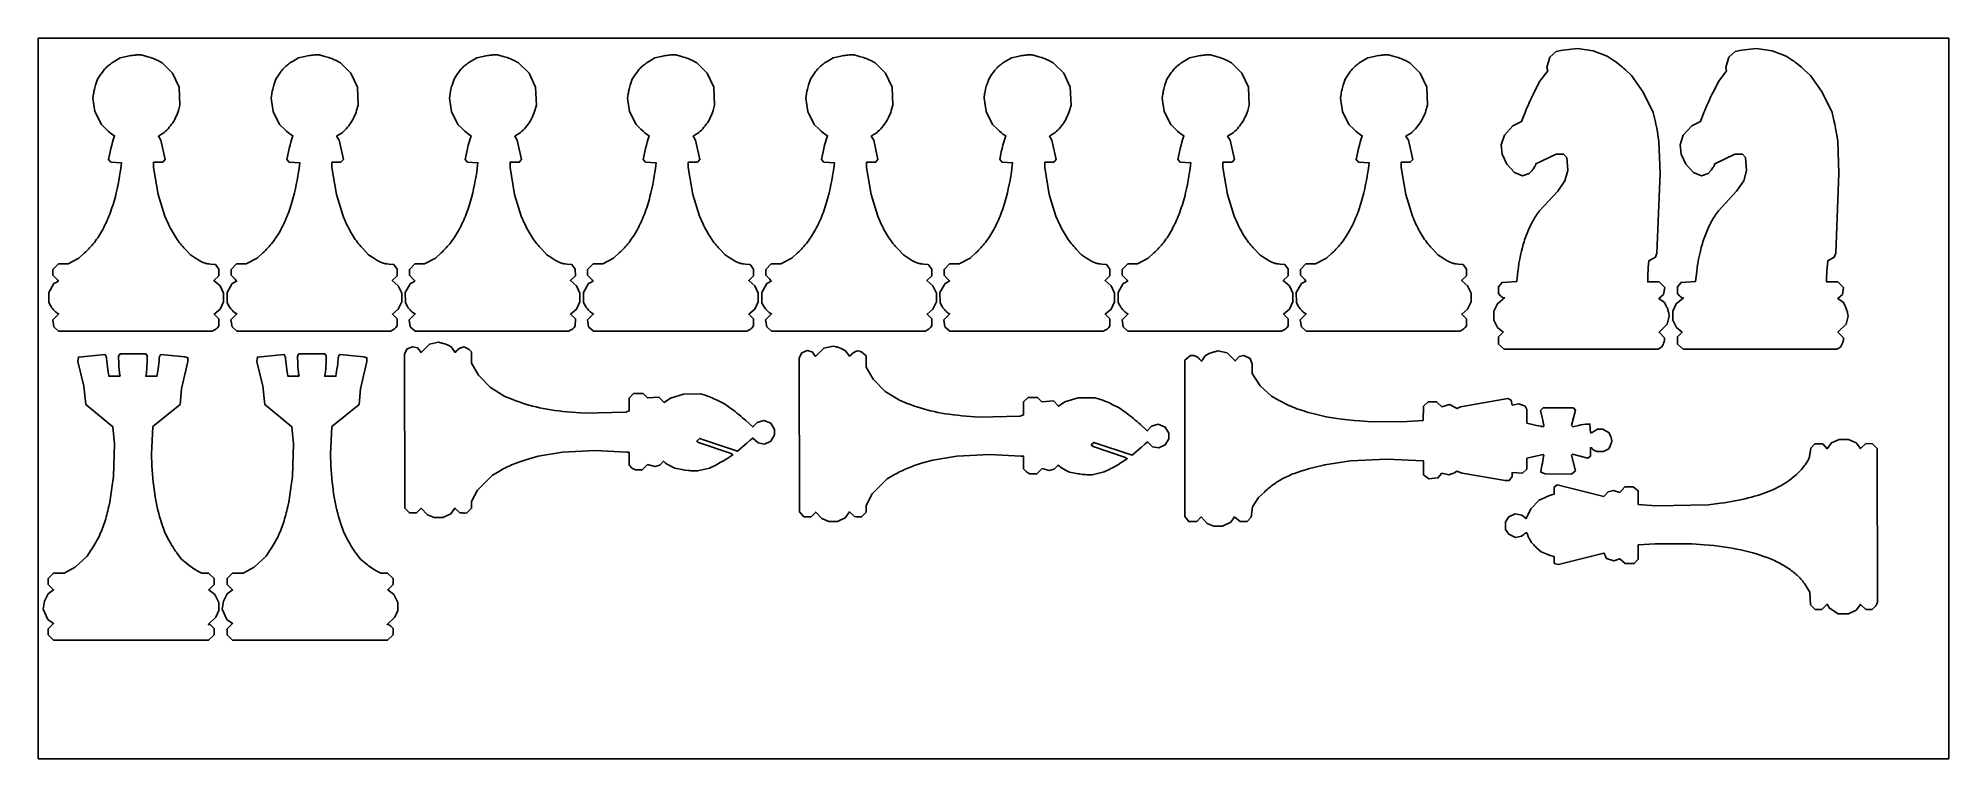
# Model space of a CAD drawing. Extents: x 433 to 778, y 214 to 344.
import ezdxf

# ---------------------------------------------------------------- set-up
doc = ezdxf.new("R2010")
doc.units = 0
doc.layers.get('0').update_dxf_attribs({"linetype": 'CONTINUOUS'})

msp = doc.modelspace()

# ---------------------------------------------------------------- linework, layer by layer
for points in [[(433.5, 214.19), (778.5, 214.19), (778.5, 344.19), (433.5, 344.19)], [(697.2, 288.98), (698.24, 288.11), (726, 288.11), (726.65, 288.46), (726.9, 288.95), (726.96, 289.06), (727, 289.17), (727.05, 289.29), (727.08, 289.4), (727.12, 289.52), (727.14, 289.62), (727.15, 289.72), (727.16, 289.8), (727.16, 290.16), (726.18, 291.13), (727.63, 292.58), (728.03, 294.06), (727.92, 294.65), (727.89, 294.79), (727.85, 294.94), (727.8, 295.09), (727.74, 295.26), (727.68, 295.42), (727.62, 295.59), (727.55, 295.74), (727.49, 295.88), (727.17, 296.5), (726.15, 297.22), (727, 297.96), (727.2, 299.21), (726.18, 300.23), (724.13, 300.23), (724.13, 300.88), (724.14, 301.23), (724.16, 301.71), (724.19, 302.25), (724.24, 302.79), (724.34, 304.05), (725.51, 304.68), (725.79, 305.42), (726.36, 319.84), (726.15, 325.56), (725.98, 326.74), (725.89, 327.31), (725.76, 327.99), (725.61, 328.7), (725.46, 329.35), (725.11, 330.78), (723.33, 334.48), (721.22, 337.44), (720.1, 338.49), (719.85, 338.72), (719.58, 338.95), (719.29, 339.2), (718.99, 339.44), (718.69, 339.68), (718.41, 339.9), (718.14, 340.09), (717.9, 340.25), (716.81, 340.97), (714.28, 341.94), (711.48, 342.35), (710.37, 342.24), (709.88, 342.18), (709.35, 342.11), (708.85, 342.03), (708.44, 341.95), (707.61, 341.77), (706.46, 340.76), (705.92, 338.91), (706.07, 338.33), (704.64, 336.44), (703.64, 334.45), (703.42, 334.02), (703.2, 333.55), (702.97, 333.06), (702.74, 332.56), (702.52, 332.07), (702.32, 331.61), (702.14, 331.18), (701.99, 330.81), (701.34, 329.15), (699.8, 328.37), (698.26, 326.72), (697.66, 324.93), (697.86, 323.26), (698.69, 321.46), (700.09, 319.94), (701.55, 319.38), (702.74, 319.78), (703.24, 320.34), (703.34, 320.46), (703.44, 320.59), (703.62, 320.84), (703.69, 320.96), (703.76, 321.06), (703.81, 321.16), (703.84, 321.23), (703.94, 321.56), (707.59, 323.29), (708.93, 323.29), (709.5, 322.66), (709.7, 320.33), (709.15, 318.44), (707.89, 316.59), (704.59, 313.08), (704.08, 312.34), (703.92, 312.09), (703.76, 311.84), (703.61, 311.59), (703.46, 311.33), (703.31, 311.06), (703.16, 310.79), (703.02, 310.51), (702.88, 310.23), (702.75, 309.94), (702.62, 309.65), (702.49, 309.35), (702.37, 309.05), (702.25, 308.74), (702.13, 308.43), (702.02, 308.11), (701.91, 307.79), (701.8, 307.46), (701.7, 307.13), (701.6, 306.8), (701.51, 306.46), (701.33, 305.77), (701.17, 305.06), (701.02, 304.34), (700.89, 303.6), (700.78, 302.85), (700.68, 302.08), (700.48, 300.32), (697.84, 300.15), (697.2, 299.35), (697.2, 298.11), (697.54, 297.74), (697.62, 297.66), (697.69, 297.6), (697.77, 297.53), (697.84, 297.48), (697.92, 297.43), (697.98, 297.4), (698.04, 297.38), (698.09, 297.37), (698.29, 297.37), (696.99, 296.3), (696.37, 294.93), (696.36, 293.32), (697.02, 292.03), (698.05, 291.16), (697.2, 290.32)], [(729.51, 288.98), (730.54, 288.11), (758.31, 288.11), (758.96, 288.46), (759.21, 288.95), (759.26, 289.06), (759.31, 289.17), (759.35, 289.29), (759.39, 289.4), (759.42, 289.52), (759.44, 289.62), (759.46, 289.72), (759.46, 289.8), (759.46, 290.16), (758.49, 291.13), (759.94, 292.58), (760.33, 294.06), (760.22, 294.65), (760.19, 294.79), (760.15, 294.94), (760.1, 295.09), (760.05, 295.26), (759.99, 295.42), (759.92, 295.59), (759.86, 295.74), (759.79, 295.88), (759.47, 296.5), (758.46, 297.22), (759.31, 297.96), (759.51, 299.21), (758.48, 300.23), (756.43, 300.23), (756.43, 300.88), (756.44, 301.23), (756.47, 301.71), (756.5, 302.25), (756.54, 302.79), (756.65, 304.05), (757.82, 304.68), (758.1, 305.42), (758.66, 319.84), (758.46, 325.56), (758.29, 326.74), (758.19, 327.31), (758.06, 327.99), (757.91, 328.7), (757.76, 329.35), (757.42, 330.78), (755.64, 334.48), (753.52, 337.44), (752.4, 338.49), (752.16, 338.72), (751.89, 338.95), (751.59, 339.2), (751.3, 339.44), (751, 339.68), (750.71, 339.9), (750.44, 340.09), (750.2, 340.25), (749.11, 340.97), (746.59, 341.94), (743.78, 342.35), (742.68, 342.24), (742.18, 342.18), (741.65, 342.11), (741.15, 342.03), (740.74, 341.95), (739.91, 341.77), (738.76, 340.76), (738.23, 338.91), (738.38, 338.33), (736.95, 336.44), (735.94, 334.45), (735.73, 334.02), (735.5, 333.55), (735.27, 333.06), (735.04, 332.56), (734.83, 332.07), (734.62, 331.61), (734.44, 331.18), (734.29, 330.81), (733.65, 329.15), (732.11, 328.37), (730.56, 326.72), (729.97, 324.93), (730.17, 323.26), (730.99, 321.46), (732.39, 319.94), (733.85, 319.38), (735.04, 319.78), (735.54, 320.34), (735.64, 320.46), (735.74, 320.59), (735.92, 320.84), (736, 320.96), (736.06, 321.06), (736.11, 321.16), (736.14, 321.23), (736.25, 321.56), (739.89, 323.29), (741.23, 323.29), (741.81, 322.66), (742, 320.33), (741.46, 318.44), (740.19, 316.59), (736.89, 313.08), (736.39, 312.34), (736.23, 312.09), (736.07, 311.84), (735.91, 311.59), (735.76, 311.33), (735.61, 311.06), (735.47, 310.79), (735.33, 310.51), (735.19, 310.23), (735.05, 309.94), (734.92, 309.65), (734.79, 309.35), (734.67, 309.05), (734.55, 308.74), (734.43, 308.43), (734.32, 308.11), (734.21, 307.79), (734.11, 307.46), (734, 307.13), (733.91, 306.8), (733.81, 306.46), (733.64, 305.77), (733.47, 305.06), (733.33, 304.34), (733.2, 303.6), (733.08, 302.85), (732.99, 302.08), (732.78, 300.32), (730.15, 300.15), (729.51, 299.35), (729.51, 298.11), (729.85, 297.74), (729.92, 297.66), (730, 297.6), (730.07, 297.53), (730.15, 297.48), (730.22, 297.43), (730.29, 297.4), (730.34, 297.38), (730.39, 297.37), (730.59, 297.37), (729.29, 296.3), (728.67, 294.93), (728.66, 293.32), (729.32, 292.03), (730.35, 291.16), (729.51, 290.32)], [(436.32, 292.11), (437.19, 291.36), (464.97, 291.36), (465.33, 291.55), (465.41, 291.6), (465.49, 291.65), (465.65, 291.77), (465.8, 291.9), (465.86, 291.96), (465.91, 292.02), (466.11, 292.28), (466.12, 293.56), (465.28, 294.41), (466.34, 295.3), (466.96, 296.66), (466.96, 298.17), (466.34, 299.53), (465.24, 300.46), (466.12, 301.33), (466.11, 302.55), (465.51, 303.34), (464.68, 303.42), (464.29, 303.47), (464.11, 303.5), (463.94, 303.53), (463.78, 303.57), (463.62, 303.61), (463.46, 303.66), (463.31, 303.72), (463.15, 303.78), (462.99, 303.85), (462.83, 303.94), (462.66, 304.03), (462.49, 304.13), (462.31, 304.24), (461.91, 304.5), (460.99, 305.13), (460.04, 306.11), (459.82, 306.35), (459.6, 306.59), (459.39, 306.84), (459.18, 307.1), (458.98, 307.36), (458.78, 307.62), (458.58, 307.9), (458.39, 308.18), (458.2, 308.46), (458.02, 308.76), (457.84, 309.06), (457.67, 309.36), (457.5, 309.68), (457.33, 310), (457.17, 310.32), (457.01, 310.66), (456.36, 312.07), (455.16, 316.01), (454.34, 320.84), (454.34, 321.82), (455.98, 321.82), (456.42, 322.34), (455.63, 325.78), (455.19, 326.51), (455.75, 326.86), (456, 327.02), (456.24, 327.2), (456.48, 327.41), (456.71, 327.63), (456.94, 327.86), (457.16, 328.12), (457.38, 328.38), (457.58, 328.66), (457.78, 328.95), (457.97, 329.25), (458.14, 329.55), (458.31, 329.87), (458.45, 330.18), (458.59, 330.5), (458.71, 330.82), (458.81, 331.14), (459.09, 332.13), (458.96, 335.37), (457.76, 337.89), (455.88, 339.76), (454.98, 340.21), (454.78, 340.31), (454.56, 340.41), (454.31, 340.51), (454.06, 340.6), (453.8, 340.7), (453.55, 340.78), (453.31, 340.86), (453.09, 340.92), (452.08, 341.18), (451.35, 341.18), (451.18, 341.17), (450.98, 341.16), (450.75, 341.13), (450.5, 341.1), (450.24, 341.06), (449.97, 341.02), (449.71, 340.97), (449.47, 340.91), (448.31, 340.65), (447.33, 340.06), (446.9, 339.79), (446.71, 339.67), (446.53, 339.54), (446.35, 339.41), (446.19, 339.28), (446.04, 339.15), (445.89, 339.02), (445.75, 338.88), (445.61, 338.74), (445.48, 338.59), (445.35, 338.43), (445.22, 338.26), (445.08, 338.08), (444.81, 337.68), (444.22, 336.8), (443.92, 335.91), (443.85, 335.71), (443.79, 335.49), (443.67, 335.03), (443.56, 334.58), (443.52, 334.37), (443.5, 334.18), (443.38, 333.35), (443.74, 330.99), (444.91, 328.61), (445.79, 327.77), (446.16, 327.43), (446.51, 327.13), (446.8, 326.89), (446.91, 326.81), (446.99, 326.76), (447.3, 326.59), (447.05, 325.84), (446.93, 325.45), (446.79, 324.92), (446.64, 324.32), (446.5, 323.72), (446.21, 322.34), (446.63, 321.84), (448.53, 321.74), (448.48, 321.23), (448.42, 320.66), (448.32, 320), (448.2, 319.29), (448.07, 318.54), (447.92, 317.78), (447.76, 317.02), (447.59, 316.3), (447.43, 315.63), (447.31, 315.21), (447.2, 314.8), (447.08, 314.39), (446.95, 313.99), (446.82, 313.6), (446.69, 313.21), (446.55, 312.83), (446.41, 312.46), (446.27, 312.09), (446.12, 311.73), (445.97, 311.37), (445.81, 311.03), (445.65, 310.69), (445.49, 310.35), (445.32, 310.02), (445.15, 309.7), (444.98, 309.39), (444.8, 309.08), (444.61, 308.77), (444.43, 308.48), (444.24, 308.19), (444.04, 307.91), (443.84, 307.63), (443.64, 307.36), (443.43, 307.1), (443.22, 306.84), (443.01, 306.59), (442.79, 306.35), (442.57, 306.12), (442.35, 305.89), (442.12, 305.66), (441.88, 305.45), (440.86, 304.53), (438.89, 303.48), (437.15, 303.48), (436.16, 302.49), (436.16, 301.43), (436.68, 300.92), (436.87, 300.72), (437.02, 300.54), (437.12, 300.42), (437.14, 300.38), (437.14, 300.37), (437.14, 300.36), (436.99, 300.28), (436.72, 300.13), (436.34, 299.93), (435.41, 298.34), (435.44, 296.49), (435.7, 295.99), (435.82, 295.77), (435.96, 295.56), (436.12, 295.35), (436.28, 295.16), (436.45, 294.98), (436.61, 294.83), (436.78, 294.69), (436.86, 294.64), (436.93, 294.59), (437.2, 294.44), (436.12, 293.36)], [(468.5, 292.11), (469.37, 291.36), (497.15, 291.36), (497.52, 291.55), (497.59, 291.6), (497.67, 291.65), (497.84, 291.77), (497.98, 291.9), (498.04, 291.96), (498.09, 292.02), (498.29, 292.28), (498.3, 293.56), (497.46, 294.41), (498.52, 295.3), (499.14, 296.66), (499.14, 298.17), (498.52, 299.53), (497.43, 300.46), (498.3, 301.33), (498.3, 302.55), (497.69, 303.34), (496.86, 303.42), (496.47, 303.47), (496.3, 303.5), (496.13, 303.53), (495.96, 303.57), (495.8, 303.61), (495.64, 303.66), (495.49, 303.72), (495.33, 303.78), (495.17, 303.85), (495.01, 303.94), (494.85, 304.03), (494.67, 304.13), (494.49, 304.24), (494.1, 304.5), (493.17, 305.13), (492.23, 306.11), (492, 306.35), (491.78, 306.59), (491.57, 306.84), (491.36, 307.1), (491.16, 307.36), (490.96, 307.62), (490.76, 307.9), (490.57, 308.18), (490.38, 308.46), (490.2, 308.76), (490.02, 309.06), (489.85, 309.36), (489.68, 309.68), (489.51, 310), (489.35, 310.32), (489.19, 310.66), (488.54, 312.07), (487.34, 316.01), (486.52, 320.84), (486.52, 321.82), (488.16, 321.82), (488.6, 322.34), (487.82, 325.78), (487.37, 326.51), (487.94, 326.86), (488.18, 327.02), (488.42, 327.2), (488.66, 327.41), (488.89, 327.63), (489.12, 327.86), (489.34, 328.12), (489.56, 328.38), (489.77, 328.66), (489.96, 328.95), (490.15, 329.25), (490.32, 329.55), (490.49, 329.87), (490.64, 330.18), (490.77, 330.5), (490.89, 330.82), (490.99, 331.14), (491.27, 332.13), (491.14, 335.37), (489.94, 337.89), (488.06, 339.76), (487.17, 340.21), (486.97, 340.31), (486.74, 340.41), (486.49, 340.51), (486.24, 340.6), (485.98, 340.7), (485.73, 340.78), (485.49, 340.86), (485.27, 340.92), (484.26, 341.18), (483.53, 341.18), (483.36, 341.17), (483.16, 341.16), (482.93, 341.13), (482.68, 341.1), (482.42, 341.06), (482.15, 341.02), (481.9, 340.97), (481.65, 340.91), (480.5, 340.65), (479.51, 340.06), (479.08, 339.79), (478.89, 339.67), (478.71, 339.54), (478.54, 339.41), (478.37, 339.28), (478.22, 339.15), (478.07, 339.02), (477.93, 338.88), (477.8, 338.74), (477.66, 338.59), (477.53, 338.43), (477.4, 338.26), (477.27, 338.08), (476.99, 337.68), (476.41, 336.8), (476.1, 335.91), (476.03, 335.71), (475.97, 335.49), (475.85, 335.03), (475.75, 334.58), (475.71, 334.37), (475.68, 334.18), (475.56, 333.35), (475.93, 330.99), (477.09, 328.61), (477.98, 327.77), (478.35, 327.43), (478.69, 327.13), (478.98, 326.89), (479.09, 326.81), (479.18, 326.76), (479.49, 326.59), (479.23, 325.84), (479.11, 325.45), (478.97, 324.92), (478.82, 324.32), (478.69, 323.72), (478.39, 322.34), (478.81, 321.84), (480.72, 321.74), (480.67, 321.23), (480.6, 320.66), (480.5, 320), (480.39, 319.29), (480.25, 318.54), (480.1, 317.78), (479.94, 317.02), (479.78, 316.3), (479.61, 315.63), (479.5, 315.21), (479.38, 314.8), (479.26, 314.39), (479.13, 313.99), (479, 313.6), (478.87, 313.21), (478.74, 312.83), (478.6, 312.46), (478.45, 312.09), (478.3, 311.73), (478.15, 311.37), (478, 311.03), (477.84, 310.69), (477.67, 310.35), (477.5, 310.02), (477.33, 309.7), (477.16, 309.39), (476.98, 309.08), (476.8, 308.77), (476.61, 308.48), (476.42, 308.19), (476.22, 307.91), (476.02, 307.63), (475.82, 307.36), (475.62, 307.1), (475.41, 306.84), (475.19, 306.59), (474.97, 306.35), (474.75, 306.12), (474.53, 305.89), (474.3, 305.66), (474.06, 305.45), (473.04, 304.53), (471.08, 303.48), (469.33, 303.48), (468.35, 302.49), (468.35, 301.43), (468.86, 300.92), (469.05, 300.72), (469.21, 300.54), (469.3, 300.42), (469.32, 300.38), (469.32, 300.37), (469.32, 300.36), (469.18, 300.28), (468.9, 300.13), (468.52, 299.93), (467.59, 298.34), (467.62, 296.49), (467.88, 295.99), (468.01, 295.77), (468.15, 295.56), (468.3, 295.35), (468.46, 295.16), (468.63, 294.98), (468.79, 294.83), (468.96, 294.69), (469.04, 294.64), (469.11, 294.59), (469.38, 294.44), (468.3, 293.36)], [(500.68, 292.11), (501.56, 291.36), (529.33, 291.36), (529.7, 291.55), (529.78, 291.6), (529.86, 291.65), (530.02, 291.77), (530.16, 291.9), (530.22, 291.96), (530.27, 292.02), (530.48, 292.28), (530.49, 293.56), (529.64, 294.41), (530.7, 295.3), (531.32, 296.66), (531.32, 298.17), (530.7, 299.53), (529.61, 300.46), (530.49, 301.33), (530.48, 302.55), (529.87, 303.34), (529.04, 303.42), (528.66, 303.47), (528.48, 303.5), (528.31, 303.53), (528.14, 303.57), (527.98, 303.61), (527.83, 303.66), (527.67, 303.72), (527.51, 303.78), (527.36, 303.85), (527.19, 303.94), (527.03, 304.03), (526.85, 304.13), (526.67, 304.24), (526.28, 304.5), (525.35, 305.13), (524.41, 306.11), (524.18, 306.35), (523.97, 306.59), (523.75, 306.84), (523.54, 307.1), (523.34, 307.36), (523.14, 307.62), (522.94, 307.9), (522.75, 308.18), (522.57, 308.46), (522.38, 308.76), (522.2, 309.06), (522.03, 309.36), (521.86, 309.68), (521.69, 310), (521.53, 310.32), (521.38, 310.66), (520.72, 312.07), (519.52, 316.01), (518.7, 320.84), (518.7, 321.82), (520.35, 321.82), (520.78, 322.34), (520, 325.78), (519.55, 326.51), (520.12, 326.86), (520.36, 327.02), (520.6, 327.2), (520.84, 327.41), (521.07, 327.63), (521.3, 327.86), (521.53, 328.12), (521.74, 328.38), (521.95, 328.66), (522.14, 328.95), (522.33, 329.25), (522.51, 329.55), (522.67, 329.87), (522.82, 330.18), (522.95, 330.5), (523.07, 330.82), (523.17, 331.14), (523.45, 332.13), (523.32, 335.37), (522.13, 337.89), (520.24, 339.76), (519.35, 340.21), (519.15, 340.31), (518.92, 340.41), (518.68, 340.51), (518.42, 340.6), (518.16, 340.7), (517.91, 340.78), (517.67, 340.86), (517.45, 340.92), (516.45, 341.18), (515.71, 341.18), (515.54, 341.17), (515.34, 341.16), (515.11, 341.13), (514.86, 341.1), (514.6, 341.06), (514.34, 341.02), (514.08, 340.97), (513.83, 340.91), (512.68, 340.65), (511.69, 340.06), (511.26, 339.79), (511.07, 339.67), (510.89, 339.54), (510.72, 339.41), (510.56, 339.28), (510.4, 339.15), (510.26, 339.02), (510.11, 338.88), (509.98, 338.74), (509.84, 338.59), (509.71, 338.43), (509.58, 338.26), (509.45, 338.08), (509.17, 337.68), (508.59, 336.8), (508.28, 335.91), (508.22, 335.71), (508.15, 335.49), (508.03, 335.03), (507.93, 334.58), (507.89, 334.37), (507.86, 334.18), (507.74, 333.35), (508.11, 330.99), (509.27, 328.61), (510.16, 327.77), (510.53, 327.43), (510.88, 327.13), (511.17, 326.89), (511.28, 326.81), (511.36, 326.76), (511.67, 326.59), (511.42, 325.84), (511.29, 325.45), (511.15, 324.92), (511, 324.32), (510.87, 323.72), (510.57, 322.34), (510.99, 321.84), (512.9, 321.74), (512.85, 321.23), (512.78, 320.66), (512.69, 320), (512.57, 319.29), (512.43, 318.54), (512.28, 317.78), (512.12, 317.02), (511.96, 316.3), (511.79, 315.63), (511.68, 315.21), (511.56, 314.8), (511.44, 314.39), (511.32, 313.99), (511.19, 313.6), (511.05, 313.21), (510.92, 312.83), (510.78, 312.46), (510.63, 312.09), (510.49, 311.73), (510.33, 311.37), (510.18, 311.03), (510.02, 310.69), (509.85, 310.35), (509.69, 310.02), (509.51, 309.7), (509.34, 309.39), (509.16, 309.08), (508.98, 308.77), (508.79, 308.48), (508.6, 308.19), (508.4, 307.91), (508.21, 307.63), (508, 307.36), (507.8, 307.1), (507.59, 306.84), (507.37, 306.59), (507.16, 306.35), (506.93, 306.12), (506.71, 305.89), (506.48, 305.66), (506.25, 305.45), (505.23, 304.53), (503.26, 303.48), (501.51, 303.48), (500.53, 302.49), (500.53, 301.43), (501.04, 300.92), (501.23, 300.72), (501.39, 300.54), (501.48, 300.42), (501.5, 300.38), (501.51, 300.37), (501.5, 300.36), (501.36, 300.28), (501.08, 300.13), (500.71, 299.93), (499.77, 298.34), (499.8, 296.49), (500.07, 295.99), (500.19, 295.77), (500.33, 295.56), (500.48, 295.35), (500.64, 295.16), (500.81, 294.98), (500.98, 294.83), (501.14, 294.69), (501.22, 294.64), (501.3, 294.59), (501.57, 294.44), (500.49, 293.36)], [(532.87, 292.11), (533.74, 291.36), (561.51, 291.36), (561.88, 291.55), (561.96, 291.6), (562.04, 291.65), (562.2, 291.77), (562.34, 291.9), (562.4, 291.96), (562.45, 292.02), (562.66, 292.28), (562.67, 293.56), (561.82, 294.41), (562.88, 295.3), (563.5, 296.66), (563.5, 298.17), (562.88, 299.53), (561.79, 300.46), (562.67, 301.33), (562.66, 302.55), (562.05, 303.34), (561.22, 303.42), (560.84, 303.47), (560.66, 303.5), (560.49, 303.53), (560.33, 303.57), (560.17, 303.61), (560.01, 303.66), (559.85, 303.72), (559.7, 303.78), (559.54, 303.85), (559.38, 303.94), (559.21, 304.03), (559.04, 304.13), (558.85, 304.24), (558.46, 304.5), (557.53, 305.13), (556.59, 306.11), (556.37, 306.35), (556.15, 306.59), (555.93, 306.84), (555.72, 307.1), (555.52, 307.36), (555.32, 307.62), (555.12, 307.9), (554.93, 308.18), (554.75, 308.46), (554.56, 308.76), (554.39, 309.06), (554.21, 309.36), (554.04, 309.68), (553.88, 310), (553.72, 310.32), (553.56, 310.66), (552.9, 312.07), (551.71, 316.01), (550.89, 320.84), (550.89, 321.82), (552.53, 321.82), (552.96, 322.34), (552.18, 325.78), (551.74, 326.51), (552.3, 326.86), (552.54, 327.02), (552.78, 327.2), (553.02, 327.41), (553.26, 327.63), (553.49, 327.86), (553.71, 328.12), (553.92, 328.38), (554.13, 328.66), (554.33, 328.95), (554.51, 329.25), (554.69, 329.55), (554.85, 329.87), (555, 330.18), (555.13, 330.5), (555.25, 330.82), (555.35, 331.14), (555.64, 332.13), (555.51, 335.37), (554.31, 337.89), (552.42, 339.76), (551.53, 340.21), (551.33, 340.31), (551.1, 340.41), (550.86, 340.51), (550.6, 340.6), (550.34, 340.7), (550.09, 340.78), (549.85, 340.86), (549.63, 340.92), (548.63, 341.18), (547.9, 341.18), (547.73, 341.17), (547.52, 341.16), (547.29, 341.13), (547.04, 341.1), (546.78, 341.06), (546.52, 341.02), (546.26, 340.97), (546.01, 340.91), (544.86, 340.65), (543.88, 340.06), (543.45, 339.79), (543.25, 339.67), (543.07, 339.54), (542.9, 339.41), (542.74, 339.28), (542.58, 339.15), (542.44, 339.02), (542.3, 338.88), (542.16, 338.74), (542.03, 338.59), (541.89, 338.43), (541.76, 338.26), (541.63, 338.08), (541.36, 337.68), (540.77, 336.8), (540.46, 335.91), (540.4, 335.71), (540.33, 335.49), (540.21, 335.03), (540.11, 334.58), (540.07, 334.37), (540.04, 334.18), (539.93, 333.35), (540.29, 330.99), (541.45, 328.61), (542.34, 327.77), (542.71, 327.43), (543.06, 327.13), (543.35, 326.89), (543.46, 326.81), (543.54, 326.76), (543.85, 326.59), (543.6, 325.84), (543.48, 325.45), (543.33, 324.92), (543.18, 324.32), (543.05, 323.72), (542.75, 322.34), (543.17, 321.84), (545.08, 321.74), (545.03, 321.23), (544.96, 320.66), (544.87, 320), (544.75, 319.29), (544.61, 318.54), (544.46, 317.78), (544.3, 317.02), (544.14, 316.3), (543.97, 315.63), (543.86, 315.21), (543.74, 314.8), (543.62, 314.39), (543.5, 313.99), (543.37, 313.6), (543.24, 313.21), (543.1, 312.83), (542.96, 312.46), (542.82, 312.09), (542.67, 311.73), (542.52, 311.37), (542.36, 311.03), (542.2, 310.69), (542.04, 310.35), (541.87, 310.02), (541.7, 309.7), (541.52, 309.39), (541.34, 309.08), (541.16, 308.77), (540.97, 308.48), (540.78, 308.19), (540.59, 307.91), (540.39, 307.63), (540.19, 307.36), (539.98, 307.1), (539.77, 306.84), (539.56, 306.59), (539.34, 306.35), (539.12, 306.12), (538.89, 305.89), (538.66, 305.66), (538.43, 305.45), (537.41, 304.53), (535.44, 303.48), (533.69, 303.48), (532.71, 302.49), (532.71, 301.43), (533.22, 300.92), (533.42, 300.72), (533.57, 300.54), (533.66, 300.42), (533.68, 300.38), (533.69, 300.37), (533.68, 300.36), (533.54, 300.28), (533.26, 300.13), (532.89, 299.93), (531.96, 298.34), (531.98, 296.49), (532.25, 295.99), (532.37, 295.77), (532.51, 295.56), (532.66, 295.35), (532.82, 295.16), (532.99, 294.98), (533.16, 294.83), (533.32, 294.69), (533.4, 294.64), (533.48, 294.59), (533.75, 294.44), (532.67, 293.36)], [(565.05, 292.11), (565.92, 291.36), (593.69, 291.36), (594.06, 291.55), (594.14, 291.6), (594.22, 291.65), (594.38, 291.77), (594.53, 291.9), (594.58, 291.96), (594.63, 292.02), (594.84, 292.28), (594.85, 293.56), (594, 294.41), (595.07, 295.3), (595.68, 296.66), (595.68, 298.17), (595.07, 299.53), (593.97, 300.46), (594.85, 301.33), (594.84, 302.55), (594.23, 303.34), (593.4, 303.42), (593.02, 303.47), (592.84, 303.5), (592.67, 303.53), (592.51, 303.57), (592.35, 303.61), (592.19, 303.66), (592.03, 303.72), (591.88, 303.78), (591.72, 303.85), (591.56, 303.94), (591.39, 304.03), (591.22, 304.13), (591.04, 304.24), (590.64, 304.5), (589.72, 305.13), (588.77, 306.11), (588.55, 306.35), (588.33, 306.59), (588.12, 306.84), (587.91, 307.1), (587.7, 307.36), (587.5, 307.62), (587.31, 307.9), (587.12, 308.18), (586.93, 308.46), (586.75, 308.76), (586.57, 309.06), (586.39, 309.36), (586.22, 309.68), (586.06, 310), (585.9, 310.32), (585.74, 310.66), (585.09, 312.07), (583.89, 316.01), (583.07, 320.84), (583.07, 321.82), (584.71, 321.82), (585.14, 322.34), (584.36, 325.78), (583.92, 326.51), (584.48, 326.86), (584.72, 327.02), (584.97, 327.2), (585.2, 327.41), (585.44, 327.63), (585.67, 327.86), (585.89, 328.12), (586.1, 328.38), (586.31, 328.66), (586.51, 328.95), (586.7, 329.25), (586.87, 329.55), (587.03, 329.87), (587.18, 330.18), (587.31, 330.5), (587.43, 330.82), (587.53, 331.14), (587.82, 332.13), (587.69, 335.37), (586.49, 337.89), (584.61, 339.76), (583.71, 340.21), (583.51, 340.31), (583.28, 340.41), (583.04, 340.51), (582.78, 340.6), (582.53, 340.7), (582.27, 340.78), (582.03, 340.86), (581.81, 340.92), (580.81, 341.18), (580.08, 341.18), (579.91, 341.17), (579.7, 341.16), (579.47, 341.13), (579.22, 341.1), (578.96, 341.06), (578.7, 341.02), (578.44, 340.97), (578.19, 340.91), (577.04, 340.65), (576.06, 340.06), (575.63, 339.79), (575.43, 339.67), (575.25, 339.54), (575.08, 339.41), (574.92, 339.28), (574.77, 339.15), (574.62, 339.02), (574.48, 338.88), (574.34, 338.74), (574.21, 338.59), (574.08, 338.43), (573.94, 338.26), (573.81, 338.08), (573.54, 337.68), (572.95, 336.8), (572.64, 335.91), (572.58, 335.71), (572.52, 335.49), (572.39, 335.03), (572.29, 334.58), (572.25, 334.37), (572.22, 334.18), (572.11, 333.35), (572.47, 330.99), (573.63, 328.61), (574.52, 327.77), (574.89, 327.43), (575.24, 327.13), (575.53, 326.89), (575.64, 326.81), (575.72, 326.76), (576.03, 326.59), (575.78, 325.84), (575.66, 325.45), (575.51, 324.92), (575.37, 324.32), (575.23, 323.72), (574.94, 322.34), (575.35, 321.84), (577.26, 321.74), (577.21, 321.23), (577.14, 320.66), (577.05, 320), (576.93, 319.29), (576.8, 318.54), (576.65, 317.78), (576.49, 317.02), (576.32, 316.3), (576.15, 315.63), (576.04, 315.21), (575.92, 314.8), (575.8, 314.39), (575.68, 313.99), (575.55, 313.6), (575.42, 313.21), (575.28, 312.83), (575.14, 312.46), (575, 312.09), (574.85, 311.73), (574.7, 311.37), (574.54, 311.03), (574.38, 310.69), (574.22, 310.35), (574.05, 310.02), (573.88, 309.7), (573.7, 309.39), (573.52, 309.08), (573.34, 308.77), (573.15, 308.48), (572.96, 308.19), (572.77, 307.91), (572.57, 307.63), (572.37, 307.36), (572.16, 307.1), (571.95, 306.84), (571.74, 306.59), (571.52, 306.35), (571.3, 306.12), (571.07, 305.89), (570.84, 305.66), (570.61, 305.45), (569.59, 304.53), (567.62, 303.48), (565.87, 303.48), (564.89, 302.49), (564.89, 301.43), (565.4, 300.92), (565.6, 300.72), (565.75, 300.54), (565.85, 300.42), (565.87, 300.38), (565.87, 300.37), (565.87, 300.36), (565.72, 300.28), (565.44, 300.13), (565.07, 299.93), (564.14, 298.34), (564.16, 296.49), (564.43, 295.99), (564.55, 295.77), (564.69, 295.56), (564.84, 295.35), (565.01, 295.16), (565.17, 294.98), (565.34, 294.83), (565.5, 294.69), (565.58, 294.64), (565.66, 294.59), (565.93, 294.44), (564.85, 293.36)], [(597.23, 292.11), (598.1, 291.36), (625.88, 291.36), (626.24, 291.55), (626.32, 291.6), (626.4, 291.65), (626.56, 291.77), (626.71, 291.9), (626.77, 291.96), (626.82, 292.02), (627.02, 292.28), (627.03, 293.56), (626.19, 294.41), (627.25, 295.3), (627.87, 296.66), (627.87, 298.17), (627.25, 299.53), (626.15, 300.46), (627.03, 301.33), (627.02, 302.55), (626.41, 303.34), (625.59, 303.42), (625.2, 303.47), (625.02, 303.5), (624.85, 303.53), (624.69, 303.57), (624.53, 303.61), (624.37, 303.66), (624.22, 303.72), (624.06, 303.78), (623.9, 303.85), (623.74, 303.94), (623.57, 304.03), (623.4, 304.13), (623.22, 304.24), (622.82, 304.5), (621.9, 305.13), (620.95, 306.11), (620.73, 306.35), (620.51, 306.59), (620.3, 306.84), (620.09, 307.1), (619.88, 307.36), (619.68, 307.62), (619.49, 307.9), (619.3, 308.18), (619.11, 308.46), (618.93, 308.76), (618.75, 309.06), (618.58, 309.36), (618.41, 309.68), (618.24, 310), (618.08, 310.32), (617.92, 310.66), (617.27, 312.07), (616.07, 316.01), (615.25, 320.84), (615.25, 321.82), (616.89, 321.82), (617.33, 322.34), (616.54, 325.78), (616.1, 326.51), (616.66, 326.86), (616.91, 327.02), (617.15, 327.2), (617.39, 327.41), (617.62, 327.63), (617.85, 327.86), (618.07, 328.12), (618.29, 328.38), (618.49, 328.66), (618.69, 328.95), (618.88, 329.25), (619.05, 329.55), (619.21, 329.87), (619.36, 330.18), (619.5, 330.5), (619.61, 330.82), (619.72, 331.14), (620, 332.13), (619.87, 335.37), (618.67, 337.89), (616.79, 339.76), (615.89, 340.21), (615.69, 340.31), (615.47, 340.41), (615.22, 340.51), (614.97, 340.6), (614.71, 340.7), (614.45, 340.78), (614.21, 340.86), (613.99, 340.92), (612.99, 341.18), (612.26, 341.18), (612.09, 341.17), (611.89, 341.16), (611.65, 341.13), (611.41, 341.1), (611.14, 341.06), (610.88, 341.02), (610.62, 340.97), (610.38, 340.91), (609.22, 340.65), (608.24, 340.06), (607.81, 339.79), (607.62, 339.67), (607.43, 339.54), (607.26, 339.41), (607.1, 339.28), (606.95, 339.15), (606.8, 339.02), (606.66, 338.88), (606.52, 338.74), (606.39, 338.59), (606.26, 338.43), (606.13, 338.26), (605.99, 338.08), (605.72, 337.68), (605.13, 336.8), (604.83, 335.91), (604.76, 335.71), (604.7, 335.49), (604.58, 335.03), (604.47, 334.58), (604.43, 334.37), (604.4, 334.18), (604.29, 333.35), (604.65, 330.99), (605.81, 328.61), (606.7, 327.77), (607.07, 327.43), (607.42, 327.13), (607.71, 326.89), (607.82, 326.81), (607.9, 326.76), (608.21, 326.59), (607.96, 325.84), (607.84, 325.45), (607.7, 324.92), (607.55, 324.32), (607.41, 323.72), (607.12, 322.34), (607.54, 321.84), (609.44, 321.74), (609.39, 321.23), (609.33, 320.66), (609.23, 320), (609.11, 319.29), (608.98, 318.54), (608.83, 317.78), (608.67, 317.02), (608.5, 316.3), (608.34, 315.63), (608.22, 315.21), (608.11, 314.8), (607.98, 314.39), (607.86, 313.99), (607.73, 313.6), (607.6, 313.21), (607.46, 312.83), (607.32, 312.46), (607.18, 312.09), (607.03, 311.73), (606.88, 311.37), (606.72, 311.03), (606.56, 310.69), (606.4, 310.35), (606.23, 310.02), (606.06, 309.7), (605.88, 309.39), (605.71, 309.08), (605.52, 308.77), (605.34, 308.48), (605.14, 308.19), (604.95, 307.91), (604.75, 307.63), (604.55, 307.36), (604.34, 307.1), (604.13, 306.84), (603.92, 306.59), (603.7, 306.35), (603.48, 306.12), (603.25, 305.89), (603.02, 305.66), (602.79, 305.45), (601.77, 304.53), (599.8, 303.48), (598.06, 303.48), (597.07, 302.49), (597.07, 301.43), (597.59, 300.92), (597.78, 300.72), (597.93, 300.54), (598.03, 300.42), (598.05, 300.38), (598.05, 300.37), (598.05, 300.36), (597.9, 300.28), (597.62, 300.13), (597.25, 299.93), (596.32, 298.34), (596.35, 296.49), (596.61, 295.99), (596.73, 295.77), (596.87, 295.56), (597.03, 295.35), (597.19, 295.16), (597.35, 294.98), (597.52, 294.83), (597.69, 294.69), (597.76, 294.64), (597.84, 294.59), (598.11, 294.44), (597.03, 293.36)], [(629.41, 292.11), (630.28, 291.36), (658.06, 291.36), (658.42, 291.55), (658.5, 291.6), (658.58, 291.65), (658.74, 291.77), (658.89, 291.9), (658.95, 291.96), (659, 292.02), (659.2, 292.28), (659.21, 293.56), (658.37, 294.41), (659.43, 295.3), (660.05, 296.66), (660.05, 298.17), (659.43, 299.53), (658.33, 300.46), (659.21, 301.33), (659.21, 302.55), (658.6, 303.34), (657.77, 303.42), (657.38, 303.47), (657.21, 303.5), (657.03, 303.53), (656.87, 303.57), (656.71, 303.61), (656.55, 303.66), (656.4, 303.72), (656.24, 303.78), (656.08, 303.85), (655.92, 303.94), (655.76, 304.03), (655.58, 304.13), (655.4, 304.24), (655.01, 304.5), (654.08, 305.13), (653.13, 306.11), (652.91, 306.35), (652.69, 306.59), (652.48, 306.84), (652.27, 307.1), (652.07, 307.36), (651.87, 307.62), (651.67, 307.9), (651.48, 308.18), (651.29, 308.46), (651.11, 308.76), (650.93, 309.06), (650.76, 309.36), (650.59, 309.68), (650.42, 310), (650.26, 310.32), (650.1, 310.66), (649.45, 312.07), (648.25, 316.01), (647.43, 320.84), (647.43, 321.82), (649.07, 321.82), (649.51, 322.34), (648.72, 325.78), (648.28, 326.51), (648.85, 326.86), (649.09, 327.02), (649.33, 327.2), (649.57, 327.41), (649.8, 327.63), (650.03, 327.86), (650.25, 328.12), (650.47, 328.38), (650.67, 328.66), (650.87, 328.95), (651.06, 329.25), (651.23, 329.55), (651.4, 329.87), (651.54, 330.18), (651.68, 330.5), (651.8, 330.82), (651.9, 331.14), (652.18, 332.13), (652.05, 335.37), (650.85, 337.89), (648.97, 339.76), (648.07, 340.21), (647.87, 340.31), (647.65, 340.41), (647.4, 340.51), (647.15, 340.6), (646.89, 340.7), (646.64, 340.78), (646.4, 340.86), (646.18, 340.92), (645.17, 341.18), (644.44, 341.18), (644.27, 341.17), (644.07, 341.16), (643.84, 341.13), (643.59, 341.1), (643.33, 341.06), (643.06, 341.02), (642.8, 340.97), (642.56, 340.91), (641.4, 340.65), (640.42, 340.06), (639.99, 339.79), (639.8, 339.67), (639.62, 339.54), (639.44, 339.41), (639.28, 339.28), (639.13, 339.15), (638.98, 339.02), (638.84, 338.88), (638.7, 338.74), (638.57, 338.59), (638.44, 338.43), (638.31, 338.26), (638.17, 338.08), (637.9, 337.68), (637.31, 336.8), (637.01, 335.91), (636.94, 335.71), (636.88, 335.49), (636.76, 335.03), (636.65, 334.58), (636.62, 334.37), (636.59, 334.18), (636.47, 333.35), (636.83, 330.99), (638, 328.61), (638.88, 327.77), (639.25, 327.43), (639.6, 327.13), (639.89, 326.89), (640, 326.81), (640.08, 326.76), (640.39, 326.59), (640.14, 325.84), (640.02, 325.45), (639.88, 324.92), (639.73, 324.32), (639.6, 323.72), (639.3, 322.34), (639.72, 321.84), (641.62, 321.74), (641.57, 321.23), (641.51, 320.66), (641.41, 320), (641.3, 319.29), (641.16, 318.54), (641.01, 317.78), (640.85, 317.02), (640.68, 316.3), (640.52, 315.63), (640.4, 315.21), (640.29, 314.8), (640.17, 314.39), (640.04, 313.99), (639.91, 313.6), (639.78, 313.21), (639.64, 312.83), (639.5, 312.46), (639.36, 312.09), (639.21, 311.73), (639.06, 311.37), (638.9, 311.03), (638.74, 310.69), (638.58, 310.35), (638.41, 310.02), (638.24, 309.7), (638.07, 309.39), (637.89, 309.08), (637.7, 308.77), (637.52, 308.48), (637.33, 308.19), (637.13, 307.91), (636.93, 307.63), (636.73, 307.36), (636.52, 307.1), (636.31, 306.84), (636.1, 306.59), (635.88, 306.35), (635.66, 306.12), (635.44, 305.89), (635.21, 305.66), (634.97, 305.45), (633.95, 304.53), (631.98, 303.48), (630.24, 303.48), (629.25, 302.49), (629.25, 301.43), (629.77, 300.92), (629.96, 300.72), (630.11, 300.54), (630.21, 300.42), (630.23, 300.38), (630.23, 300.37), (630.23, 300.36), (630.08, 300.28), (629.81, 300.13), (629.43, 299.93), (628.5, 298.34), (628.53, 296.49), (628.79, 295.99), (628.91, 295.77), (629.05, 295.56), (629.21, 295.35), (629.37, 295.16), (629.54, 294.98), (629.7, 294.83), (629.87, 294.69), (629.95, 294.64), (630.02, 294.59), (630.29, 294.44), (629.21, 293.36)], [(661.59, 292.11), (662.46, 291.36), (690.24, 291.36), (690.61, 291.55), (690.68, 291.6), (690.77, 291.65), (690.93, 291.77), (691.07, 291.9), (691.13, 291.96), (691.18, 292.02), (691.38, 292.28), (691.39, 293.56), (690.55, 294.41), (691.61, 295.3), (692.23, 296.66), (692.23, 298.17), (691.61, 299.53), (690.52, 300.46), (691.39, 301.33), (691.39, 302.55), (690.78, 303.34), (689.95, 303.42), (689.56, 303.47), (689.39, 303.5), (689.22, 303.53), (689.05, 303.57), (688.89, 303.61), (688.74, 303.66), (688.58, 303.72), (688.42, 303.78), (688.27, 303.85), (688.1, 303.94), (687.94, 304.03), (687.76, 304.13), (687.58, 304.24), (687.19, 304.5), (686.26, 305.13), (685.32, 306.11), (685.09, 306.35), (684.87, 306.59), (684.66, 306.84), (684.45, 307.1), (684.25, 307.36), (684.05, 307.62), (683.85, 307.9), (683.66, 308.18), (683.47, 308.46), (683.29, 308.76), (683.11, 309.06), (682.94, 309.36), (682.77, 309.68), (682.6, 310), (682.44, 310.32), (682.28, 310.66), (681.63, 312.07), (680.43, 316.01), (679.61, 320.84), (679.61, 321.82), (681.26, 321.82), (681.69, 322.34), (680.91, 325.78), (680.46, 326.51), (681.03, 326.86), (681.27, 327.02), (681.51, 327.2), (681.75, 327.41), (681.98, 327.63), (682.21, 327.86), (682.43, 328.12), (682.65, 328.38), (682.86, 328.66), (683.05, 328.95), (683.24, 329.25), (683.42, 329.55), (683.58, 329.87), (683.73, 330.18), (683.86, 330.5), (683.98, 330.82), (684.08, 331.14), (684.36, 332.13), (684.23, 335.37), (683.04, 337.89), (681.15, 339.76), (680.26, 340.21), (680.06, 340.31), (679.83, 340.41), (679.58, 340.51), (679.33, 340.6), (679.07, 340.7), (678.82, 340.78), (678.58, 340.86), (678.36, 340.92), (677.35, 341.18), (676.62, 341.18), (676.45, 341.17), (676.25, 341.16), (676.02, 341.13), (675.77, 341.1), (675.51, 341.06), (675.24, 341.02), (674.99, 340.97), (674.74, 340.91), (673.59, 340.65), (672.6, 340.06), (672.17, 339.79), (671.98, 339.67), (671.8, 339.54), (671.63, 339.41), (671.46, 339.28), (671.31, 339.15), (671.16, 339.02), (671.02, 338.88), (670.89, 338.74), (670.75, 338.59), (670.62, 338.43), (670.49, 338.26), (670.36, 338.08), (670.08, 337.68), (669.5, 336.8), (669.19, 335.91), (669.13, 335.71), (669.06, 335.49), (668.94, 335.03), (668.84, 334.58), (668.8, 334.37), (668.77, 334.18), (668.65, 333.35), (669.02, 330.99), (670.18, 328.61), (671.07, 327.77), (671.44, 327.43), (671.79, 327.13), (672.07, 326.89), (672.19, 326.81), (672.27, 326.76), (672.58, 326.59), (672.32, 325.84), (672.2, 325.45), (672.06, 324.92), (671.91, 324.32), (671.78, 323.72), (671.48, 322.34), (671.9, 321.84), (673.81, 321.74), (673.76, 321.23), (673.69, 320.66), (673.59, 320), (673.48, 319.29), (673.34, 318.54), (673.19, 317.78), (673.03, 317.02), (672.87, 316.3), (672.7, 315.63), (672.59, 315.21), (672.47, 314.8), (672.35, 314.39), (672.22, 313.99), (672.1, 313.6), (671.96, 313.21), (671.83, 312.83), (671.69, 312.46), (671.54, 312.09), (671.39, 311.73), (671.24, 311.37), (671.09, 311.03), (670.93, 310.69), (670.76, 310.35), (670.6, 310.02), (670.42, 309.7), (670.25, 309.39), (670.07, 309.08), (669.89, 308.77), (669.7, 308.48), (669.51, 308.19), (669.31, 307.91), (669.11, 307.63), (668.91, 307.36), (668.71, 307.1), (668.5, 306.84), (668.28, 306.59), (668.06, 306.35), (667.84, 306.12), (667.62, 305.89), (667.39, 305.66), (667.16, 305.45), (666.14, 304.53), (664.17, 303.48), (662.42, 303.48), (661.44, 302.49), (661.44, 301.43), (661.95, 300.92), (662.14, 300.72), (662.3, 300.54), (662.39, 300.42), (662.41, 300.38), (662.41, 300.37), (662.41, 300.36), (662.27, 300.28), (661.99, 300.13), (661.62, 299.93), (660.68, 298.34), (660.71, 296.49), (660.97, 295.99), (661.1, 295.77), (661.24, 295.56), (661.39, 295.35), (661.55, 295.16), (661.72, 294.98), (661.88, 294.83), (662.05, 294.69), (662.13, 294.64), (662.21, 294.59), (662.47, 294.44), (661.39, 293.36)], [(435.29, 236.55), (436.28, 235.57), (464.27, 235.57), (465.25, 236.55), (465.25, 237.69), (464.91, 238.06), (464.84, 238.14), (464.76, 238.2), (464.69, 238.27), (464.61, 238.32), (464.54, 238.37), (464.48, 238.4), (464.42, 238.42), (464.38, 238.43), (464.19, 238.43), (465.58, 239.72), (466.09, 240.94), (466.09, 242.36), (465.38, 243.83), (464.3, 244.69), (465.25, 245.64), (465.25, 246.7), (464.27, 247.69), (463.05, 247.69), (462.23, 248.1), (462.05, 248.2), (461.83, 248.33), (461.6, 248.48), (461.35, 248.64), (461.1, 248.82), (460.86, 249), (460.62, 249.18), (460.4, 249.36), (459.39, 250.2), (458.61, 251.22), (458.44, 251.45), (458.25, 251.72), (458.04, 252.02), (457.84, 252.34), (457.63, 252.67), (457.44, 253), (457.25, 253.32), (457.09, 253.62), (456.35, 255.01), (455.77, 256.78), (455.59, 257.33), (455.42, 257.89), (455.26, 258.46), (455.11, 259.03), (454.98, 259.6), (454.85, 260.19), (454.73, 260.79), (454.63, 261.41), (454.53, 262.04), (454.44, 262.69), (454.35, 263.36), (454.28, 264.06), (454.21, 264.78), (454.15, 265.53), (454.09, 266.31), (454.04, 267.13), (453.93, 269.15), (454.18, 274.11), (459.15, 278.13), (459.38, 280.93), (460.54, 285.84), (460.54, 286.54), (459.95, 286.71), (455.62, 287.12), (455.48, 286.88), (455.45, 286.83), (455.42, 286.76), (455.39, 286.68), (455.37, 286.58), (455.35, 286.49), (455.34, 286.39), (455.33, 286.29), (455.32, 286.19), (455.31, 285.92), (455.27, 285.5), (455.21, 285), (455.13, 284.47), (454.94, 283.2), (452.93, 283.2), (453.03, 283.75), (453.05, 283.88), (453.07, 284.06), (453.1, 284.51), (453.13, 285.03), (453.15, 285.58), (453.18, 286.86), (452.95, 287.24), (448.27, 287.24), (448.02, 286.82), (448.06, 285.47), (448.08, 284.91), (448.11, 284.39), (448.15, 283.95), (448.17, 283.78), (448.19, 283.66), (448.28, 283.2), (446.28, 283.2), (446.18, 283.68), (446.13, 283.97), (446.08, 284.39), (446.02, 284.9), (445.97, 285.43), (445.91, 285.94), (445.85, 286.39), (445.82, 286.57), (445.78, 286.73), (445.75, 286.84), (445.73, 286.91), (445.6, 287.11), (440.76, 286.65), (440.65, 285.87), (441.74, 281.43), (442.11, 278.09), (446.99, 274.08), (447.27, 271), (447.09, 265.11), (446.82, 263.09), (446.69, 262.19), (446.56, 261.32), (446.41, 260.49), (446.24, 259.69), (446.16, 259.3), (446.07, 258.92), (445.98, 258.55), (445.88, 258.18), (445.78, 257.82), (445.68, 257.46), (445.57, 257.11), (445.46, 256.77), (445.34, 256.43), (445.22, 256.1), (445.1, 255.77), (444.97, 255.45), (444.84, 255.13), (444.7, 254.81), (444.56, 254.5), (444.42, 254.2), (444.27, 253.9), (444.11, 253.6), (443.95, 253.3), (443.79, 253.01), (443.62, 252.72), (443.45, 252.43), (443.27, 252.14), (443.08, 251.86), (442.34, 250.72), (440.18, 248.75), (438.19, 247.69), (436.28, 247.69), (435.29, 246.7), (435.29, 245.64), (436.28, 244.66), (435.29, 243.96), (434.61, 242.64), (434.41, 241.16), (435.25, 239.33), (436.28, 238.6), (435.29, 237.61)], [(467.61, 236.55), (468.6, 235.57), (496.59, 235.57), (497.57, 236.55), (497.57, 237.69), (497.23, 238.06), (497.15, 238.14), (497.08, 238.2), (497, 238.27), (496.93, 238.32), (496.86, 238.37), (496.8, 238.4), (496.74, 238.42), (496.69, 238.43), (496.51, 238.43), (497.9, 239.72), (498.41, 240.94), (498.41, 242.36), (497.7, 243.83), (496.62, 244.69), (497.57, 245.64), (497.57, 246.7), (496.59, 247.69), (495.37, 247.69), (494.55, 248.1), (494.36, 248.2), (494.15, 248.33), (493.92, 248.48), (493.67, 248.64), (493.42, 248.82), (493.17, 249), (492.94, 249.18), (492.72, 249.36), (491.71, 250.2), (490.93, 251.22), (490.75, 251.45), (490.56, 251.72), (490.36, 252.02), (490.16, 252.34), (489.95, 252.67), (489.75, 253), (489.57, 253.32), (489.41, 253.62), (488.67, 255.01), (488.08, 256.78), (487.9, 257.33), (487.74, 257.89), (487.58, 258.46), (487.43, 259.03), (487.3, 259.6), (487.17, 260.19), (487.05, 260.79), (486.95, 261.41), (486.85, 262.04), (486.75, 262.69), (486.67, 263.36), (486.6, 264.06), (486.53, 264.78), (486.47, 265.53), (486.41, 266.31), (486.36, 267.13), (486.25, 269.15), (486.5, 274.11), (491.47, 278.13), (491.7, 280.93), (492.86, 285.84), (492.86, 286.54), (492.27, 286.71), (487.94, 287.12), (487.79, 286.88), (487.76, 286.83), (487.74, 286.76), (487.71, 286.68), (487.69, 286.58), (487.67, 286.49), (487.66, 286.39), (487.65, 286.29), (487.64, 286.19), (487.63, 285.92), (487.59, 285.5), (487.53, 285), (487.45, 284.47), (487.26, 283.2), (485.25, 283.2), (485.34, 283.75), (485.37, 283.88), (485.39, 284.06), (485.42, 284.51), (485.45, 285.03), (485.47, 285.58), (485.5, 286.86), (485.26, 287.24), (480.59, 287.24), (480.33, 286.82), (480.38, 285.47), (480.4, 284.91), (480.43, 284.39), (480.47, 283.95), (480.49, 283.78), (480.51, 283.66), (480.6, 283.2), (478.59, 283.2), (478.5, 283.68), (478.45, 283.97), (478.4, 284.39), (478.34, 284.9), (478.29, 285.43), (478.23, 285.94), (478.17, 286.39), (478.14, 286.57), (478.1, 286.73), (478.07, 286.84), (478.04, 286.91), (477.92, 287.11), (473.08, 286.65), (472.97, 285.87), (474.06, 281.43), (474.43, 278.09), (479.31, 274.08), (479.58, 271), (479.41, 265.11), (479.14, 263.09), (479.01, 262.19), (478.88, 261.32), (478.73, 260.49), (478.56, 259.69), (478.48, 259.3), (478.39, 258.92), (478.29, 258.55), (478.2, 258.18), (478.1, 257.82), (477.99, 257.46), (477.89, 257.11), (477.78, 256.77), (477.66, 256.43), (477.54, 256.1), (477.42, 255.77), (477.29, 255.45), (477.16, 255.13), (477.02, 254.81), (476.88, 254.5), (476.74, 254.2), (476.59, 253.9), (476.43, 253.6), (476.27, 253.3), (476.11, 253.01), (475.94, 252.72), (475.77, 252.43), (475.59, 252.14), (475.4, 251.86), (474.65, 250.72), (472.5, 248.75), (470.51, 247.69), (468.6, 247.69), (467.61, 246.7), (467.61, 245.64), (468.59, 244.66), (467.6, 243.96), (466.93, 242.64), (466.73, 241.16), (467.57, 239.33), (468.59, 238.6), (467.61, 237.61)], [(500.12, 288.13), (499.64, 287.25), (499.72, 259.42), (500.53, 258.55), (501.83, 258.55), (502.68, 259.4), (503.79, 258.22), (505.01, 257.71), (506.59, 257.71), (507.98, 258.39), (508.75, 259.43), (509.65, 258.58), (509.98, 258.55), (510.14, 258.54), (510.31, 258.53), (510.48, 258.53), (510.62, 258.53), (510.92, 258.55), (511.75, 259.38), (511.75, 260.61), (512.83, 262.68), (515.54, 265.37), (516.89, 266.15), (517.18, 266.32), (517.48, 266.48), (517.77, 266.63), (518.07, 266.78), (518.37, 266.93), (518.68, 267.07), (518.99, 267.21), (519.3, 267.34), (519.62, 267.47), (519.96, 267.6), (520.3, 267.72), (520.65, 267.84), (521.01, 267.96), (521.39, 268.08), (522.18, 268.32), (523.78, 268.78), (528.16, 269.49), (534.05, 269.8), (539.77, 269.51), (540.19, 269.49), (540.2, 267.22), (540.41, 266.96), (540.46, 266.9), (540.52, 266.84), (540.66, 266.71), (540.82, 266.59), (540.9, 266.54), (540.98, 266.49), (541.35, 266.3), (542.57, 266.3), (543.54, 267.26), (544.84, 266.92), (545.74, 267.14), (546.41, 267.87), (546.71, 267.61), (546.79, 267.55), (546.88, 267.48), (547.14, 267.31), (547.43, 267.14), (547.74, 266.98), (548.47, 266.61), (549.73, 266.37), (550, 266.32), (550.28, 266.28), (550.85, 266.2), (551.12, 266.17), (551.37, 266.15), (551.6, 266.14), (551.78, 266.13), (552.56, 266.13), (554.72, 266.64), (555.75, 267.13), (555.97, 267.24), (556.23, 267.38), (556.79, 267.68), (557.35, 268.01), (557.61, 268.17), (557.85, 268.32), (558.92, 269.01), (558.62, 269.26), (552.73, 271.23), (552.41, 271.52), (552.9, 271.98), (559.77, 269.67), (560.68, 270.47), (561.47, 271.14), (562.08, 271.65), (562.56, 272.05), (563.5, 271.18), (564.63, 270.96), (565.78, 271.51), (566.45, 272.61), (566.45, 273.62), (565.77, 274.73), (564.53, 275.25), (563.31, 274.89), (562.53, 274.05), (561.28, 275.2), (561, 275.45), (560.7, 275.72), (560.36, 276.01), (560.02, 276.29), (559.68, 276.57), (559.34, 276.83), (559.02, 277.07), (558.74, 277.28), (557.44, 278.21), (556.1, 278.88), (555.81, 279.02), (555.51, 279.16), (555.2, 279.29), (554.9, 279.42), (554.61, 279.53), (554.34, 279.64), (554.11, 279.72), (553.91, 279.78), (553.07, 280.01), (550.04, 279.99), (547.66, 279.27), (546.5, 278.48), (545.57, 279.46), (543.51, 279.32), (542.73, 280.1), (541.02, 280.1), (540.19, 279.27), (540.19, 276.94), (539.6, 276.7), (532.2, 276.52), (529.81, 276.71), (529.03, 276.78), (528.26, 276.86), (527.52, 276.94), (526.79, 277.04), (526.08, 277.15), (525.38, 277.26), (524.7, 277.39), (524.04, 277.53), (523.39, 277.67), (522.75, 277.83), (522.13, 278), (521.52, 278.18), (520.92, 278.37), (520.33, 278.57), (519.75, 278.78), (519.18, 279), (517.78, 279.57), (515.2, 281.18), (513.01, 283.39), (511.75, 285.56), (511.75, 287.61), (511.37, 287.96), (511.29, 288.03), (511.2, 288.1), (511.1, 288.17), (511, 288.24), (510.9, 288.29), (510.8, 288.34), (510.71, 288.38), (510.64, 288.41), (510.28, 288.52), (509.85, 288.36), (509.76, 288.32), (509.66, 288.27), (509.56, 288.21), (509.46, 288.14), (509.36, 288.07), (509.26, 288), (509.18, 287.92), (509.1, 287.85), (508.78, 287.51), (508.04, 288.51), (507.5, 288.79), (507.38, 288.85), (507.24, 288.91), (506.94, 289.03), (506.64, 289.13), (506.5, 289.17), (506.37, 289.2), (505.79, 289.34), (504.13, 288.98), (502.64, 287.49), (501.99, 288.31), (501.09, 288.53)], [(571.36, 287.43), (570.88, 286.55), (570.95, 258.72), (571.77, 257.85), (573.07, 257.85), (573.91, 258.7), (575.03, 257.52), (576.24, 257.01), (577.83, 257.01), (579.22, 257.68), (579.99, 258.73), (580.88, 257.88), (581.22, 257.85), (581.37, 257.84), (581.54, 257.83), (581.71, 257.83), (581.86, 257.83), (582.16, 257.85), (582.98, 258.68), (582.98, 259.91), (584.06, 261.98), (586.78, 264.67), (588.12, 265.45), (588.42, 265.62), (588.71, 265.78), (589.01, 265.93), (589.31, 266.08), (589.61, 266.23), (589.91, 266.37), (590.22, 266.51), (590.54, 266.64), (590.86, 266.77), (591.19, 266.89), (591.53, 267.02), (591.88, 267.14), (592.25, 267.26), (592.62, 267.38), (593.42, 267.62), (595.02, 268.08), (599.39, 268.79), (605.28, 269.1), (611.01, 268.81), (611.43, 268.79), (611.44, 266.52), (611.64, 266.25), (611.69, 266.2), (611.75, 266.13), (611.9, 266.01), (612.06, 265.89), (612.14, 265.84), (612.22, 265.79), (612.58, 265.6), (613.81, 265.6), (614.78, 266.56), (616.08, 266.22), (616.97, 266.44), (617.65, 267.17), (617.95, 266.91), (618.02, 266.85), (618.12, 266.78), (618.37, 266.61), (618.67, 266.44), (618.97, 266.28), (619.7, 265.91), (620.97, 265.67), (621.24, 265.62), (621.52, 265.57), (622.09, 265.5), (622.36, 265.47), (622.61, 265.45), (622.83, 265.43), (623.01, 265.43), (623.8, 265.43), (625.96, 265.94), (626.98, 266.43), (627.21, 266.54), (627.46, 266.68), (628.02, 266.98), (628.58, 267.31), (628.84, 267.47), (629.08, 267.62), (630.16, 268.31), (629.86, 268.56), (623.97, 270.52), (623.64, 270.82), (624.13, 271.28), (631.01, 268.97), (631.92, 269.77), (632.7, 270.44), (633.31, 270.95), (633.8, 271.35), (634.73, 270.48), (635.87, 270.26), (637.01, 270.81), (637.68, 271.91), (637.68, 272.92), (637, 274.03), (635.76, 274.55), (634.55, 274.18), (633.77, 273.35), (632.52, 274.5), (632.24, 274.75), (631.93, 275.02), (631.6, 275.3), (631.25, 275.59), (630.91, 275.87), (630.57, 276.13), (630.26, 276.37), (629.97, 276.58), (628.68, 277.51), (627.33, 278.18), (627.05, 278.32), (626.74, 278.45), (626.44, 278.59), (626.13, 278.72), (625.85, 278.83), (625.58, 278.93), (625.34, 279.02), (625.14, 279.08), (624.3, 279.31), (621.27, 279.29), (618.9, 278.56), (617.74, 277.78), (616.81, 278.76), (614.75, 278.61), (613.97, 279.4), (612.25, 279.4), (611.43, 278.57), (611.43, 276.23), (610.84, 276), (603.43, 275.82), (601.05, 276.01), (600.26, 276.08), (599.5, 276.16), (598.75, 276.24), (598.02, 276.34), (597.31, 276.45), (596.62, 276.56), (595.94, 276.69), (595.27, 276.82), (594.62, 276.97), (593.99, 277.13), (593.37, 277.3), (592.75, 277.48), (592.16, 277.67), (591.57, 277.87), (590.99, 278.08), (590.42, 278.3), (589.02, 278.87), (586.43, 280.48), (584.25, 282.69), (582.98, 284.86), (582.98, 286.91), (582.61, 287.26), (582.52, 287.33), (582.43, 287.4), (582.33, 287.47), (582.23, 287.53), (582.13, 287.59), (582.04, 287.64), (581.95, 287.68), (581.87, 287.71), (581.51, 287.82), (581.09, 287.66), (580.99, 287.62), (580.9, 287.57), (580.79, 287.51), (580.69, 287.44), (580.59, 287.37), (580.5, 287.3), (580.41, 287.22), (580.34, 287.15), (580.02, 286.8), (579.28, 287.81), (578.73, 288.09), (578.61, 288.15), (578.47, 288.21), (578.18, 288.33), (577.87, 288.43), (577.73, 288.47), (577.6, 288.5), (577.02, 288.63), (575.36, 288.28), (573.87, 286.79), (573.23, 287.61), (572.33, 287.83)], [(641.6, 286.95), (640.56, 286.08), (640.56, 257.88), (641.26, 256.99), (642.69, 256.99), (643.5, 257.84), (644.6, 256.64), (645.77, 256.15), (647.36, 256.15), (648.83, 256.86), (649.54, 257.82), (650.52, 256.99), (651.78, 256.99), (652.54, 257.79), (652.79, 259.64), (653.86, 261.31), (654.91, 262.32), (655.12, 262.51), (655.34, 262.71), (655.55, 262.89), (655.77, 263.08), (655.99, 263.26), (656.21, 263.43), (656.43, 263.6), (656.66, 263.76), (656.9, 263.92), (657.13, 264.08), (657.37, 264.23), (657.62, 264.38), (657.87, 264.52), (658.12, 264.67), (658.38, 264.8), (658.64, 264.94), (658.92, 265.07), (659.19, 265.2), (659.48, 265.32), (659.77, 265.45), (660.06, 265.57), (660.37, 265.68), (661, 265.91), (661.66, 266.13), (662.35, 266.34), (663.09, 266.55), (663.86, 266.75), (665.82, 267.25), (670.44, 267.92), (677, 268.24), (683.57, 267.94), (683.65, 267.93), (683.65, 265.43), (684.58, 264.7), (686.24, 264.86), (686.98, 265.71), (688.22, 265.43), (688.73, 265.58), (688.94, 265.65), (689.15, 265.73), (689.32, 265.82), (689.39, 265.86), (689.44, 265.9), (689.65, 266.07), (690.64, 265.74), (698.42, 264.39), (699.12, 264.39), (699.64, 265.14), (699.64, 265.83), (701.52, 265.71), (702.33, 266.47), (702.33, 268.4), (705.26, 269.1), (705.34, 269.02), (705.34, 269.01), (705.35, 268.99), (705.35, 268.92), (705.34, 268.81), (705.33, 268.68), (705.27, 268.36), (705.2, 267.97), (705.11, 267.55), (705.02, 267.13), (704.95, 266.75), (704.9, 266.46), (704.82, 265.91), (705.64, 265.6), (710.36, 265.56), (711.07, 266.16), (710.36, 268.94), (710.55, 269.14), (713.33, 268.44), (713.78, 268.81), (713.78, 270.29), (713.95, 270.29), (713.98, 270.28), (714.01, 270.27), (714.04, 270.26), (714.07, 270.24), (714.09, 270.22), (714.1, 270.2), (714.11, 270.17), (714.11, 270.14), (714.12, 270.11), (714.15, 270.07), (714.19, 270.03), (714.24, 269.99), (714.3, 269.94), (714.38, 269.89), (714.46, 269.85), (714.54, 269.81), (714.97, 269.61), (716.15, 269.61), (717.1, 270.1), (717.37, 270.68), (717.48, 270.93), (717.53, 271.04), (717.56, 271.14), (717.59, 271.24), (717.61, 271.34), (717.63, 271.43), (717.63, 271.53), (717.63, 271.62), (717.62, 271.71), (717.6, 271.81), (717.58, 271.91), (717.51, 272.13), (717.41, 272.39), (717.16, 272.97), (716.05, 273.65), (715.04, 273.65), (714.49, 273.31), (714.27, 273.18), (714.08, 273.08), (713.94, 273), (713.89, 272.98), (713.87, 272.98), (713.86, 272.98), (713.85, 272.99), (713.84, 273.04), (713.8, 273.21), (713.77, 273.47), (713.75, 273.78), (713.69, 274.58), (713.19, 274.56), (713.07, 274.56), (712.91, 274.54), (712.52, 274.49), (712.08, 274.41), (711.64, 274.32), (710.59, 274.09), (710.38, 274.3), (711.08, 277.07), (710.71, 277.52), (705.24, 277.52), (704.8, 277), (705.08, 275.79), (705.19, 275.3), (705.28, 274.87), (705.34, 274.54), (705.36, 274.43), (705.36, 274.37), (705.36, 274.16), (705.07, 274.15), (704.98, 274.16), (704.86, 274.18), (704.5, 274.24), (704.05, 274.33), (703.55, 274.45), (702.33, 274.75), (702.33, 277.21), (702, 277.83), (700.84, 278.21), (699.68, 278), (699.47, 278.86), (698.85, 279.19), (690.3, 277.7), (689.75, 277.38), (688.32, 278.08), (686.93, 277.71), (686.02, 278.59), (684.46, 278.56), (683.66, 277.81), (683.57, 275.25), (680.71, 275.03), (674.27, 275), (672.1, 275.17), (671.11, 275.25), (670, 275.37), (668.92, 275.49), (668, 275.61), (666.06, 275.88), (663.88, 276.43), (663.38, 276.55), (662.9, 276.68), (662.45, 276.81), (662.01, 276.94), (661.59, 277.07), (661.18, 277.21), (660.79, 277.35), (660.4, 277.49), (660.03, 277.63), (659.67, 277.78), (659.32, 277.94), (658.97, 278.1), (658.62, 278.27), (658.28, 278.45), (657.94, 278.63), (657.6, 278.82), (656.21, 279.63), (654.15, 281.45), (652.68, 283.72), (652.68, 285.38), (652.32, 286.42), (651.18, 286.96), (650.36, 286.75), (649.63, 285.97), (648.19, 287.41), (646.53, 287.77), (645.94, 287.64), (645.82, 287.61), (645.68, 287.56), (645.38, 287.46), (645.08, 287.35), (644.95, 287.29), (644.83, 287.23), (644.29, 286.95), (643.54, 285.9), (643.27, 286.23), (643.21, 286.31), (643.14, 286.38), (643.07, 286.45), (642.99, 286.52), (642.91, 286.58), (642.82, 286.64), (642.74, 286.7), (642.65, 286.75), (642.56, 286.79), (642.47, 286.83), (642.38, 286.87), (642.29, 286.89), (642.2, 286.92), (642.11, 286.93), (642.02, 286.94), (641.94, 286.95)], [(765.51, 242.12), (765.65, 242.46), (765.59, 270.14), (764.7, 271.02), (763.49, 271.05), (762.54, 270.14), (761.77, 271.19), (760.37, 271.82), (758.69, 271.82), (757.31, 271.2), (756.54, 270.11), (755.73, 270.99), (754.28, 270.99), (753.58, 270.23), (753.46, 269.39), (753.43, 269.2), (753.4, 269.02), (753.36, 268.84), (753.32, 268.68), (753.27, 268.51), (753.21, 268.36), (753.15, 268.2), (753.08, 268.05), (753, 267.9), (752.91, 267.74), (752.81, 267.58), (752.7, 267.42), (752.58, 267.25), (752.45, 267.08), (752.14, 266.7), (751.88, 266.38), (751.6, 266.08), (751.3, 265.78), (751, 265.49), (750.69, 265.21), (750.36, 264.94), (750.02, 264.67), (749.67, 264.41), (749.31, 264.16), (748.93, 263.91), (748.55, 263.68), (748.15, 263.45), (747.73, 263.23), (747.31, 263.01), (746.87, 262.8), (746.41, 262.6), (745.95, 262.41), (745.47, 262.22), (744.97, 262.04), (744.47, 261.87), (743.94, 261.7), (743.41, 261.54), (742.86, 261.39), (742.29, 261.24), (741.71, 261.1), (741.12, 260.96), (740.51, 260.84), (739.88, 260.71), (739.24, 260.6), (738.59, 260.49), (737.91, 260.39), (737.23, 260.29), (735.12, 260), (725.59, 259.84), (722.42, 260.08), (722.42, 262.55), (721.53, 263.25), (720.03, 263.25), (719.09, 262.25), (717.96, 262.58), (716.98, 262.37), (716.19, 261.52), (707.78, 263.63), (707.27, 263.2), (707.27, 261.94), (706.84, 261.83), (706.74, 261.8), (706.6, 261.75), (706.27, 261.62), (705.88, 261.46), (705.48, 261.28), (704.55, 260.84), (703, 259.29), (702.19, 257.52), (701.38, 258.16), (700.2, 258.38), (699.04, 257.83), (698.46, 256.94), (698.46, 255.58), (699.04, 254.69), (700.23, 254.13), (701.34, 254.33), (701.77, 254.67), (701.94, 254.81), (702.08, 254.9), (702.14, 254.94), (702.19, 254.96), (702.23, 254.97), (702.26, 254.97), (702.3, 254.96), (702.32, 254.94), (702.35, 254.9), (702.37, 254.86), (702.41, 254.74), (702.46, 254.56), (702.5, 254.43), (702.55, 254.29), (702.61, 254.15), (702.68, 254), (702.76, 253.85), (702.85, 253.7), (702.95, 253.55), (703.05, 253.39), (703.17, 253.23), (703.29, 253.08), (703.42, 252.92), (703.55, 252.77), (703.69, 252.62), (703.84, 252.47), (703.99, 252.32), (704.14, 252.18), (704.92, 251.5), (705.8, 251.16), (706.51, 250.89), (706.97, 250.73), (707.27, 250.63), (707.27, 249.45), (708.04, 249.26), (716.23, 251.31), (716.26, 251.26), (716.34, 251.09), (716.48, 250.76), (716.68, 250.3), (718.01, 249.91), (719.09, 250.28), (720.08, 249.44), (721.68, 249.44), (722.42, 250.22), (722.42, 252.76), (725.5, 252.98), (732.13, 252.98), (734.3, 252.81), (735.2, 252.73), (736.07, 252.64), (736.93, 252.54), (737.77, 252.43), (738.59, 252.3), (739.4, 252.17), (740.18, 252.03), (740.94, 251.87), (741.68, 251.7), (742.4, 251.53), (743.1, 251.34), (743.78, 251.14), (744.45, 250.93), (745.09, 250.71), (745.7, 250.49), (746.3, 250.25), (746.88, 250), (747.44, 249.73), (747.97, 249.46), (748.23, 249.32), (748.49, 249.18), (748.74, 249.04), (748.98, 248.89), (749.22, 248.74), (749.45, 248.59), (749.68, 248.44), (749.9, 248.28), (750.12, 248.12), (750.33, 247.96), (750.53, 247.79), (750.73, 247.63), (750.93, 247.46), (751.11, 247.29), (751.3, 247.11), (751.48, 246.94), (751.65, 246.76), (751.81, 246.58), (751.97, 246.39), (752.13, 246.21), (752.28, 246.02), (752.42, 245.83), (752.56, 245.63), (752.69, 245.44), (752.82, 245.24), (752.94, 245.04), (753.4, 244.25), (753.53, 241.99), (754.38, 241.13), (755.57, 241.13), (756.55, 242.07), (756.94, 241.34), (758.5, 240.36), (760.37, 240.36), (761.77, 241), (762.54, 242.04), (763.49, 241.13), (764.64, 241.13), (765.01, 241.46), (765.08, 241.53), (765.16, 241.61), (765.31, 241.79), (765.37, 241.88), (765.43, 241.97), (765.48, 242.05)]]:
    msp.add_lwpolyline(points, close=True)

doc.saveas('drawing.dxf')
